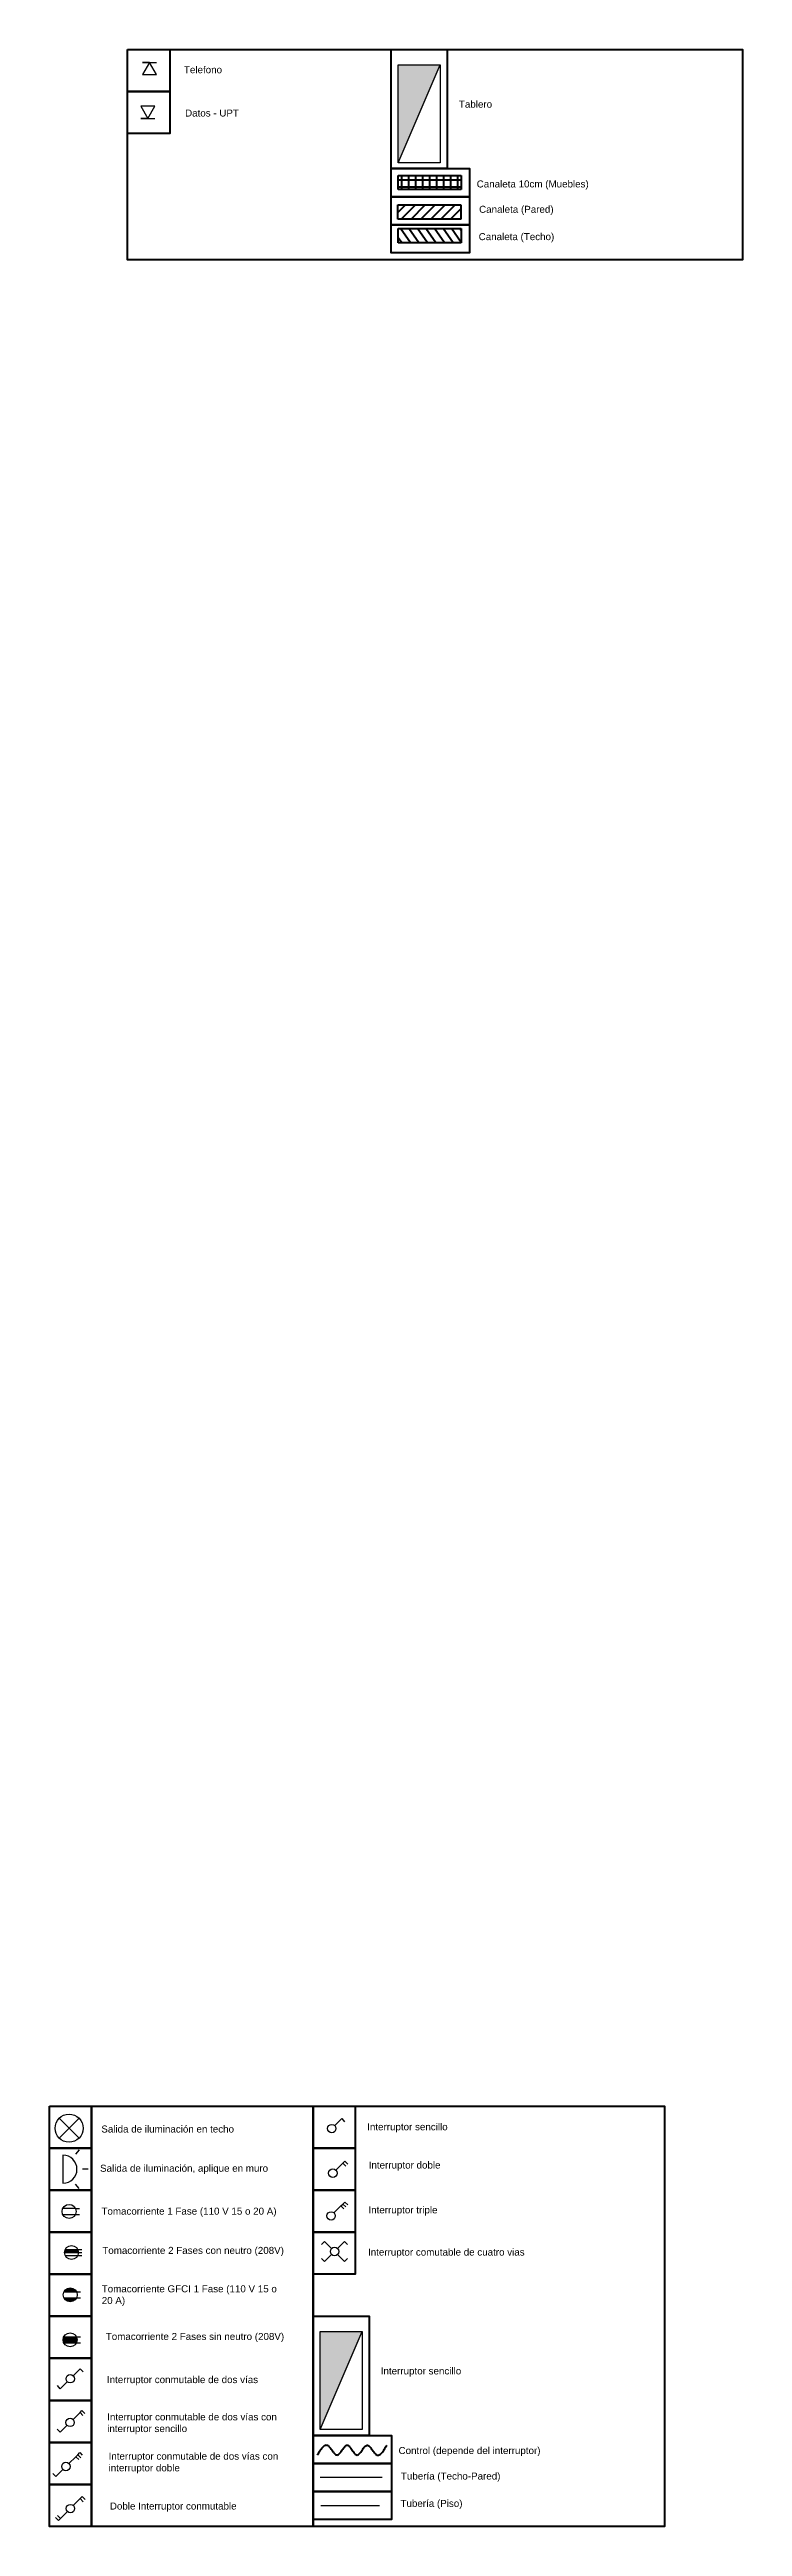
# Model space of a CAD drawing. Header units: metres. Extents: x -0.1 to 64.1, y -0.2 to 39.7.
# Drawn here: x 32.08 to 37.03, y 0.81 to 18.48 of the extents above; entities that cross this region are included whole.
import ezdxf

# ---------------------------------------------------------------- set-up
doc = ezdxf.new("R2010")
doc.units = ezdxf.units.M
doc.header["$LTSCALE"] = 0.2
doc.linetypes.add('ACAD_ISO02W100', pattern=[15, 12, -3])
for name, color, linetype in [('Canaletas', 4, 'Continuous'), ('Comunicacion', 1, 'Continuous'), ('conexiones', 7, 'ACAD_ISO02W100'), ('Luminaria', 7, 'Continuous'), ('Tomacorrientes', 7, 'Continuous'), ('Voz', 160, 'Continuous')]:
    doc.layers.add(name, color=color, linetype=linetype)
doc.layers.add('L-Suelo', color=7, linetype='ACAD_ISO02W100', lineweight=30)
doc.layers.add('L-Techo', color=7, linetype='Continuous', lineweight=30)
doc.layers.get('0').off()
doc.styles.get("Standard").update_dxf_attribs({"font": 'arial.ttf'})

msp = doc.modelspace()

# ---------------------------------------------------------------- texts
at = {"layer": 'Tomacorrientes', "lineweight": 100, "char_height": 0.05, "attachment_point": 1}
for s, width, insert in [('Telefono ', 1.33114, (33.044, 18.361)), ('\\pxt18;Datos - UPT', 1.33114, (33.052, 18.052)), ('Tablero', 0.62038, (35.007, 18.115)), ('Canaleta 10cm (Muebles)', 1.05228, (35.134, 17.546)), ('Canaleta (Pared)', 1.05228, (35.151, 17.365)), ('Canaleta (Techo)', 1.05228, (35.148, 17.17)), ('Salida de iluminación en techo', 1.02928, (32.454, 3.668)), ('Interruptor sencillo', 0.62038, (34.352, 3.684)), ('Salida de iluminación, aplique en muro', 1.23638, (32.445, 3.388)), ('Interruptor doble', 0.62038, (34.363, 3.411)), ('Tomacorriente 1 Fase (110 V 15 o 20 A)', 1.26989, (32.455, 3.082)), ('Interruptor triple', 0.62038, (34.361, 3.091)), ('Tomacorriente 2 Fases con neutro (208V)', 1.33114, (32.461, 2.802)), ('Interruptor comutable de cuatro vias', 1.12317, (34.358, 2.79)), ('Tomacorriente GFCI 1 Fase (110 V 15 o 20 A)', 1.33114, (32.457, 2.528)), ('Tomacorriente 2 Fases sin neutro (208V)', 1.33114, (32.486, 2.188)), ('Interruptor sencillo', 0.62038, (34.449, 1.942)), ('\\pxt18;Interruptor conmutable de dos vías', 1.33114, (32.494, 1.88)), ('\\pxt18;Interruptor conmutable de dos vías con interruptor sencillo', 1.33114, (32.496, 1.614)), ('\\pxt18;Interruptor conmutable de dos vías con interruptor doble', 1.33114, (32.506, 1.334)), ('Control (depende del interruptor)', 1.05228, (34.576, 1.374)), ('Tubería (Techo-Pared)', 1.05228, (34.593, 1.192)), ('\\pxt18;Doble Interruptor conmutable ', 1.33114, (32.515, 0.978)), ('Tubería (Piso)', 1.05228, (34.59, 0.997))]:
    msp.add_mtext_dynamic_manual_height_columns(s, width=width, gutter_width=12.5, heights=[0], dxfattribs=dict(at, insert=insert))

# ---------------------------------------------------------------- blocks, each defined once
blk = doc.blocks.new('Tomacorriente')
at = {"layer": 'Tomacorrientes'}
for p, q in [((0.045, 0.021), (-0.045, 0.021)), ((0.045, 0.021), (0.074, 0.021)), ((-0.045, -0.021), (0.045, -0.021)), ((0.045, -0.021), (0.074, -0.021))]:
    blk.add_line(p, q, dxfattribs=at)
blk.add_circle((0, 0), 0.05, dxfattribs=at)
blk = doc.blocks.new('Tablero')
at = {"layer": 'Tomacorrientes', "linetype": 'ACAD_ISO02W100', "lineweight": 100}
h = blk.add_hatch(dxfattribs=at)
h.set_pattern_fill('ANGLE', color=256)
h.set_pattern_definition([(0, (0, 0), (0, 6.985), [5.08, -1.905]), (90, (0, 0), (-6.985, 4e-16), [5.08, -1.905])])
h.paths.add_polyline_path([(6.093, 4.847), (5.793, 4.847), (5.793, 4.147)])
at = {"layer": 'Tomacorrientes'}
h = blk.add_hatch(color=256, dxfattribs=at)
h.dxf.hatch_style = 1
h.paths.add_polyline_path([(6.093, 4.847), (5.793, 4.847), (5.793, 4.147)])
blk.add_line((5.793, 4.147), (6.093, 4.847), dxfattribs=at)
blk.add_lwpolyline([(6.093, 4.147), (5.793, 4.147), (5.793, 4.847), (6.093, 4.847)], close=True, dxfattribs=at)
blk = doc.blocks.new('Interruptor conmutable de cuatro vias')
at = {"layer": 'Luminaria'}
for p, q in [((-0.071, 0.071), (-0.092, 0.049)), ((-0.071, 0.071), (-0.021, 0.021)), ((0.071, 0.071), (0.021, 0.021)), ((0.071, 0.071), (0.092, 0.049)), ((-0.071, -0.071), (-0.092, -0.049)), ((-0.021, -0.021), (-0.071, -0.071)), ((0.071, -0.071), (0.021, -0.021)), ((0.071, -0.071), (0.092, -0.049))]:
    blk.add_line(p, q, dxfattribs=at)
blk.add_circle((0, 0), 0.03, dxfattribs=at)
blk = doc.blocks.new('Interruptor')
at = {"layer": 'Luminaria'}
for q in [(0.021, 0.021), (0.092, 0.049)]:
    blk.add_line((0.071, 0.071), q, dxfattribs=at)
blk.add_circle((0, 0), 0.03, dxfattribs=at)
blk = doc.blocks.new('Interruptor doble')
at = {"layer": 'Luminaria'}
for p, q in [((0.071, 0.071), (0.021, 0.021)), ((0.071, 0.071), (0.085, 0.085)), ((0.071, 0.071), (0.092, 0.049)), ((0.085, 0.085), (0.106, 0.064))]:
    blk.add_line(p, q, dxfattribs=at)
blk.add_circle((0, 0), 0.03, dxfattribs=at)
blk = doc.blocks.new('Interruptor triple')
at = {"layer": 'Luminaria'}
for p, q in [((12.273, 9.421), (12.223, 9.371)), ((12.273, 9.421), (12.287, 9.435)), ((12.273, 9.421), (12.294, 9.4)), ((12.287, 9.435), (12.301, 9.449)), ((12.287, 9.435), (12.308, 9.414)), ((12.301, 9.449), (12.322, 9.428))]:
    blk.add_line(p, q, dxfattribs=at)
blk.add_circle((12.202, 9.35), 0.03, dxfattribs=at)
blk = doc.blocks.new('Salida iluminacion. aplique muro')
at = {"layer": 'Luminaria'}
for p, q in [((0, 0.1), (0, -0.1)), ((0.116, 0.138), (0.09, 0.107)), ((0.18, 0), (0.14, 0)), ((0.116, -0.138), (0.09, -0.107))]:
    blk.add_line(p, q, dxfattribs=at)
blk.add_arc((0, 0), 0.1, 270, 90, dxfattribs=at)
blk = doc.blocks.new('Tomacorriente de dos fases con neutro (208V)')
at = {"layer": 'Tomacorrientes'}
h = blk.add_hatch(dxfattribs=at)
h.set_pattern_fill('ANGLE', color=256)
h.set_pattern_definition([(0, (-6.711, -3.14), (0, 6.985), [5.08, -1.905]), (90, (-6.711, -3.14), (-6.985, 4e-16), [5.08, -1.905])])
h.paths.add_polyline_path([(-0.045, 0.021, 0.109518), (-0.05, 0), (0.05, 0, 0.109518), (0.045, 0.021)])
at = {"layer": 'Tomacorrientes', "lineweight": 100}
h = blk.add_hatch(color=256, dxfattribs=at)
h.dxf.hatch_style = 1
h.paths.add_polyline_path([(0.045, 0.021), (-0.045, 0.021, 0.109518), (-0.05, 0), (0.05, 0, 0.109518)])
at = {"layer": 'Tomacorrientes'}
for p, q in [((-0.05, 0), (0.075, 0)), ((-0.045, 0.021), (0.074, 0.021)), ((-0.045, -0.021), (0.074, -0.021))]:
    blk.add_line(p, q, dxfattribs=at)
blk.add_circle((0, 0), 0.05, dxfattribs=at)
blk = doc.blocks.new('Toma corriente CFGI 1 Fase')
at = {"layer": 'Tomacorrientes'}
h = blk.add_hatch(dxfattribs=at)
h.set_pattern_fill('ANGLE', color=256)
h.set_pattern_definition([(0, (-6.336, -3.4325), (0, 6.985), [5.08, -1.905]), (90, (-6.336, -3.4325), (-6.985, 4e-16), [5.08, -1.905])])
h.paths.add_polyline_path([(0.045, 0.021, 0.63707), (-0.045, 0.021)])
h.paths.add_polyline_path([(-0.045, -0.021, 0.63707), (0.045, -0.021)])
at = {"layer": 'Tomacorrientes', "lineweight": 40}
h = blk.add_hatch(color=256, dxfattribs=at)
h.dxf.hatch_style = 1
h.paths.add_polyline_path([(-0.045, 0.021), (0.045, 0.021, 0.63707)])
h.paths.add_polyline_path([(0.045, -0.021), (-0.045, -0.021, 0.63707)])
at = {"layer": 'Tomacorrientes'}
for p, q in [((-0.045, 0.021), (0.074, 0.021)), ((-0.045, -0.021), (0.074, -0.021))]:
    blk.add_line(p, q, dxfattribs=at)
blk.add_circle((0, 0), 0.05, dxfattribs=at)
blk = doc.blocks.new('Tomacorriente de dos fases sin neutro (208v)')
h = blk.add_hatch(color=256)
h.dxf.hatch_style = 1
h.paths.add_polyline_path([(0.05, 0, 0.109518), (0.045, 0.021), (-0.045, 0.021, 0.109518), (-0.05, 0, 0.109518), (-0.045, -0.021), (0.045, -0.021, 0.109518)], flags=17)
h.paths.add_polyline_path([(0.045, 0.021), (-0.045, 0.021, 0.109518), (-0.05, 0, 0.109518), (-0.045, -0.021), (0.045, -0.021, 0.109518), (0.05, 0, 0.109518)], flags=17)
at = {"layer": 'Tomacorrientes', "lineweight": 100}
h = blk.add_hatch(dxfattribs=at)
h.set_pattern_fill('ANGLE', color=256)
h.set_pattern_definition([(0, (-13.572, -2.378), (0, 6.985), [5.08, -1.905]), (90, (-13.572, -2.378), (-6.985, 4e-16), [5.08, -1.905])])
h.paths.add_polyline_path([(0.045, -0.021, 0.109518), (0.05, 0, 0.109518), (0.045, 0.021), (-0.045, 0.021, 0.109518), (-0.05, 0, 0.109518), (-0.045, -0.021)])
at = {"layer": 'Tomacorrientes'}
h = blk.add_hatch(color=256, dxfattribs=at)
h.dxf.hatch_style = 1
h.paths.add_polyline_path([(0.05, 0, 0.109518), (0.045, 0.021), (-0.045, 0.021, 0.109518), (-0.05, 0, 0.109518), (-0.045, -0.021), (0.045, -0.021, 0.109518)])
for p, q in [((-0.045, 0.021), (0.074, 0.021)), ((-0.045, -0.021), (0.074, -0.021))]:
    blk.add_line(p, q, dxfattribs=at)
blk.add_circle((0, 0), 0.05, dxfattribs=at)
blk = doc.blocks.new('Conmutable con interruptor')
at = {"layer": 'Luminaria'}
for p, q in [((0.071, 0.071), (0.021, 0.021)), ((0.071, 0.071), (0.085, 0.085)), ((0.071, 0.071), (0.092, 0.049)), ((0.085, 0.085), (0.106, 0.064)), ((-0.071, -0.071), (-0.092, -0.049)), ((-0.021, -0.021), (-0.071, -0.071))]:
    blk.add_line(p, q, dxfattribs=at)
blk.add_circle((0, 0), 0.03, dxfattribs=at)
blk = doc.blocks.new('Conmutable con interruptor doble')
at = {"layer": 'Luminaria'}
for p, q in [((12.316, 8.372), (12.266, 8.323)), ((12.316, 8.372), (12.33, 8.386)), ((12.316, 8.372), (12.337, 8.351)), ((12.33, 8.386), (12.344, 8.401)), ((12.33, 8.386), (12.351, 8.365)), ((12.344, 8.401), (12.362, 8.383)), ((12.174, 8.231), (12.153, 8.252)), ((12.224, 8.28), (12.174, 8.231))]:
    blk.add_line(p, q, dxfattribs=at)
blk.add_circle((12.245, 8.302), 0.03, dxfattribs=at)
blk = doc.blocks.new('Interruptor con dos conmutables')
at = {"layer": 'Luminaria'}
for p, q in [((0.071, 0.071), (0.021, 0.021)), ((0.071, 0.071), (0.085, 0.085)), ((0.071, 0.071), (0.092, 0.049)), ((0.085, 0.085), (0.106, 0.064)), ((-0.085, -0.085), (-0.106, -0.064)), ((-0.071, -0.071), (-0.092, -0.049)), ((-0.085, -0.085), (-0.071, -0.071)), ((-0.021, -0.021), (-0.071, -0.071))]:
    blk.add_line(p, q, dxfattribs=at)
blk.add_circle((0, 0), 0.03, dxfattribs=at)
blk = doc.blocks.new('*U160')
at = {"layer": 'Luminaria'}
for p, q in [((0.071, 0.071), (0.021, 0.021)), ((0.071, 0.071), (0.092, 0.049)), ((-0.071, -0.071), (-0.092, -0.049)), ((-0.021, -0.021), (-0.071, -0.071))]:
    blk.add_line(p, q, dxfattribs=at)
blk.add_circle((0, 0), 0.03, dxfattribs=at)
blk = doc.blocks.new('Lampara')
at = {"layer": 'Luminaria'}
for q in [(-0.071, 0.071), (-0.071, -0.071), (0.071, 0.071), (0.071, -0.071)]:
    blk.add_line((0, 0), q, dxfattribs=at)
blk.add_circle((0, 0), 0.1, dxfattribs=at)
blk = doc.blocks.new('VOZ')
at = {"layer": 'Voz'}
for p, q in [((0.058, 0), (-0.029, 0.05)), ((0.058, 0), (-0.029, 0.05)), ((-0.029, 0.05), (-0.029, -0.05)), ((0.058, 0), (0.058, 0.05)), ((0.058, 0.05), (0.058, 0)), ((-0.029, -0.05), (0.058, 0)), ((0.058, 0), (0.058, -0.05))]:
    blk.add_line(p, q, dxfattribs=at)
blk = doc.blocks.new('Datos')
at = {"layer": 'Comunicacion'}
for p, q in [((-0.043, 0.05), (-0.043, -0.05)), ((0.043, 0), (-0.043, 0.05)), ((-0.043, 0.05), (-0.043, -0.05)), ((-0.043, -0.05), (0.043, 0)), ((0.043, -0.05), (0.043, 0.05)), ((0.043, 0), (0.043, -0.05)), ((0.043, -0.05), (0.043, -0.05))]:
    blk.add_line(p, q, dxfattribs=at)

# ---------------------------------------------------------------- hatches: boundary and pattern name
at = {"layer": 'Canaletas', "linetype": 'ACAD_ISO02W100', "lineweight": 100}
h = msp.add_hatch(dxfattribs=at)
h.set_pattern_fill('_USER', color=256, scale=0.05, angle=90, pattern_type=0)
h.set_pattern_definition([(90, (0, 0), (-0.05, 3e-18), [])])
h.paths.add_polyline_path([(35.023, 17.582), (34.573, 17.582), (34.573, 17.481), (35.023, 17.481)])
h = msp.add_hatch(dxfattribs=at)
h.set_pattern_fill('_USER', color=256, scale=0.05, pattern_type=0)
h.set_pattern_definition([(0, (0, 0), (0, 0.05), [])])
h.paths.add_polyline_path([(35.023, 17.582), (34.573, 17.582), (34.573, 17.481), (35.023, 17.481)])
h = msp.add_hatch(dxfattribs=at)
h.set_pattern_fill('_USER', color=256, scale=0.05, angle=45, pattern_type=0)
h.set_pattern_definition([(45, (0, 0), (-0.03535534, 0.03535534), [])])
h.paths.add_polyline_path([(35.02, 17.372), (34.57, 17.372), (34.57, 17.27), (35.02, 17.27)])
h = msp.add_hatch(dxfattribs=at)
h.set_pattern_fill('_USER', color=256, scale=0.05, angle=125, pattern_type=0)
h.set_pattern_definition([(125, (0, 0), (-0.0409576, -0.02867882), [])])
h.paths.add_polyline_path([(35.024, 17.202), (34.573, 17.202), (34.573, 17.1), (35.024, 17.1)])

# ---------------------------------------------------------------- linework, layer by layer
for points in [[(34.573, 17.582), (35.023, 17.582), (35.023, 17.481), (34.573, 17.481)], [(34.57, 17.372), (35.02, 17.372), (35.02, 17.27), (34.57, 17.27)], [(34.573, 17.202), (35.024, 17.202), (35.024, 17.1), (34.573, 17.1)]]:
    msp.add_lwpolyline(points, close=True, dxfattribs=at)
at = {"layer": 'conexiones', "lineweight": 100}
msp.add_spline([(33.997, 1.317), (34.068, 1.387), (34.139, 1.317), (34.209, 1.387), (34.28, 1.317), (34.351, 1.387), (34.421, 1.317), (34.492, 1.387)], degree=3, dxfattribs=at)
at = {"layer": 'L-Suelo'}
msp.add_line((34.02, 0.958), (34.44, 0.958), dxfattribs=at)
at = {"layer": 'L-Techo'}
msp.add_lwpolyline([(34.016, 1.159), (34.458, 1.159)], dxfattribs=at)
at = {"layer": 'Tomacorrientes', "lineweight": 100}
for points in [[(32.642, 18.48), (32.942, 18.48), (32.942, 18.18), (32.642, 18.18)], [(32.642, 18.48), (37.031, 18.48), (37.031, 16.98), (32.642, 16.98)], [(34.523, 18.48), (34.923, 18.48), (34.923, 17.63), (34.523, 17.63)], [(32.642, 18.18), (32.942, 18.18), (32.942, 17.88), (32.642, 17.88)], [(34.523, 17.63), (35.083, 17.63), (35.083, 17.43), (34.523, 17.43)], [(34.523, 17.43), (35.083, 17.43), (35.083, 17.23), (34.523, 17.23)], [(34.523, 17.23), (35.083, 17.23), (35.083, 17.03), (34.523, 17.03)], [(32.084, 3.807), (32.384, 3.807), (32.384, 3.507), (32.084, 3.507)], [(32.384, 3.807), (33.966, 3.807), (33.966, 0.807), (32.384, 0.807)], [(33.966, 3.807), (34.266, 3.807), (34.266, 3.507), (33.966, 3.507)], [(33.966, 3.807), (36.474, 3.807), (36.474, 0.807), (33.966, 0.807)], [(32.084, 3.507), (32.384, 3.507), (32.384, 3.207), (32.084, 3.207)], [(33.966, 3.507), (34.266, 3.507), (34.266, 3.207), (33.966, 3.207)], [(32.084, 3.207), (32.384, 3.207), (32.384, 2.907), (32.084, 2.907)], [(33.966, 3.207), (34.266, 3.207), (34.266, 2.907), (33.966, 2.907)], [(32.085, 2.907), (32.385, 2.907), (32.385, 2.607), (32.085, 2.607)], [(33.966, 2.907), (34.266, 2.907), (34.266, 2.607), (33.966, 2.607)], [(32.085, 2.607), (32.385, 2.607), (32.385, 2.307), (32.085, 2.307)], [(32.085, 2.307), (32.385, 2.307), (32.385, 2.007), (32.085, 2.007)], [(33.966, 2.307), (34.366, 2.307), (34.366, 1.457), (33.966, 1.457)], [(32.085, 2.007), (32.385, 2.007), (32.385, 1.707), (32.085, 1.707)], [(32.085, 1.707), (32.385, 1.707), (32.385, 1.407), (32.085, 1.407)], [(33.966, 1.457), (34.526, 1.457), (34.526, 1.257), (33.966, 1.257)], [(32.085, 1.407), (32.385, 1.407), (32.385, 1.107), (32.085, 1.107)], [(33.966, 1.257), (34.526, 1.257), (34.526, 1.057), (33.966, 1.057)], [(32.085, 1.107), (32.385, 1.107), (32.385, 0.807), (32.085, 0.807)], [(33.966, 1.057), (34.526, 1.057), (34.526, 0.857), (33.966, 0.857)]]:
    msp.add_lwpolyline(points, close=True, dxfattribs=at)

# ---------------------------------------------------------------- block references
at = {"layer": 'L-Techo'}
for name, p in [('Lampara', (32.224, 3.649)), ('*U160', (32.232, 1.861))]:
    msp.add_blockref(name, p, dxfattribs=at)
at = {"layer": 'Tomacorrientes', "lineweight": 100}
for name, p in [('Tablero', (28.781, 13.525)), ('Interruptor', (34.099, 3.646)), ('Salida iluminacion. aplique muro', (32.18, 3.356)), ('Interruptor doble', (34.107, 3.328)), ('Tomacorriente', (32.224, 3.055)), ('Interruptor triple', (21.892, -6.327)), ('Interruptor conmutable de cuatro vias', (34.119, 2.769)), ('Tomacorriente de dos fases con neutro (208V)', (32.241, 2.762)), ('Toma corriente CFGI 1 Fase', (32.232, 2.46)), ('Tomacorriente de dos fases sin neutro (208v)', (32.231, 2.139)), ('Tablero', (28.223, -2.648)), ('Conmutable con interruptor', (32.231, 1.55)), ('Conmutable con interruptor doble', (19.956, -7.067)), ('Interruptor con dos conmutables', (32.233, 0.935))]:
    msp.add_blockref(name, p, dxfattribs=at)
at = {"layer": 'Voz'}
for name, p, rotation in [('VOZ', (32.799, 18.33), 89.96085480864697), ('Datos', (32.786, 18.032), 269.9608548086473)]:
    msp.add_blockref(name, p, dxfattribs=dict(at, rotation=rotation))

msp.set_redraw_order([(e.dxf.handle, doc.entitydb.next_handle()) for e in msp.query("TEXT MTEXT ATTDEF DIMENSION ARC_DIMENSION")])  # texts and dimensions are drawn at this point

doc.saveas('drawing.dxf')
